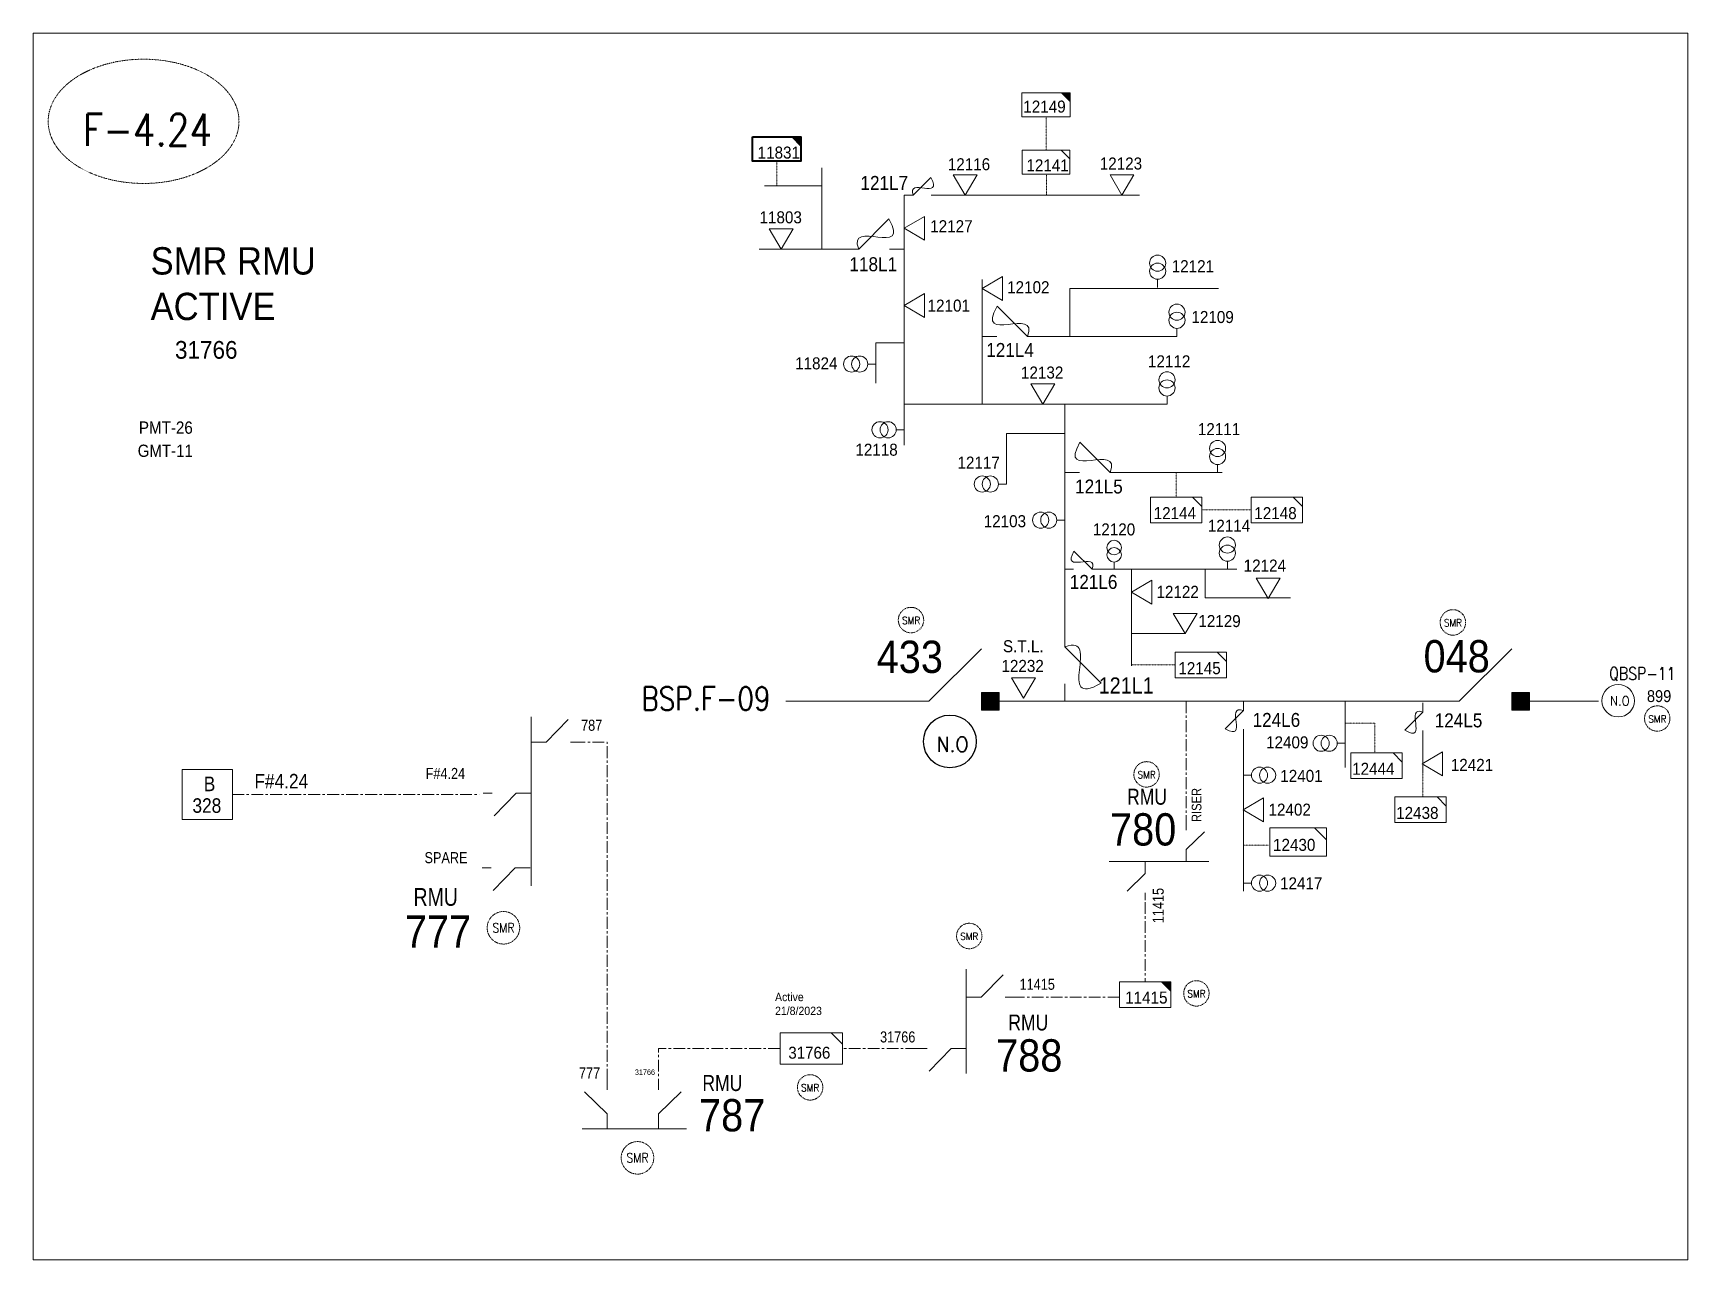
# Model space of a CAD drawing. Header units: metres. Extents: x 65984 to 144644, y -19036 to 23726.
# Drawn here: x 108278 to 110049, y -18641 to -17328 of the extents above; entities that cross this region are included whole.
import ezdxf
from ezdxf.enums import TextEntityAlignment as Align

# ---------------------------------------------------------------- set-up
doc = ezdxf.new("R2010")
doc.units = ezdxf.units.M
doc.header["$MEASUREMENT"] = 0
for name, pattern in [('( Center )', [2, 1.25, -0.25, 0.25, -0.25]), ('DGN Style 3', [0.013877, 0, -0.013877]), ('DGN Style 4', [1.6, 0.8, -0.4, 0, -0.4])]:
    doc.linetypes.add(name, pattern=pattern)
doc.layers.get('0').update_dxf_attribs({"color": 95, "lineweight": 40})
for name, color, linetype, lineweight in [('ABS', 7, 'Continuous', 40), ('ABS NUMBER', 112, 'Continuous', 30), ('d_eos', 111, 'Continuous', 40), ('d_eos no', 121, 'Continuous', 40), ('d_fco', 5, 'Continuous', 40), ('d_fco text', 95, 'Continuous', 40), ('d_oh branch', 94, 'Continuous', 40), ('d_switch', 95, 'Continuous', 40), ('d_tf', 1, 'Continuous', 40), ('d_tf no', 6, 'Continuous', 40), ('d_tf_200', 1, 'Continuous', 40), ('d_ug cable', 95, 'Continuous', 40), ('d_ug main line', 95, 'Continuous', 40), ('d_unit sub', 7, 'Continuous', 40), ('fedr no', 95, 'Continuous', 40), ('GRID STATION  04', 7, 'Continuous', 40), ('O H MAIN FEEDER', 4, 'Continuous', 100), ('SW N O', 114, 'Continuous', 30)]:
    doc.layers.add(name, color=color, linetype=linetype, lineweight=lineweight)
doc.styles.add('NASKHF', font='naskhf.shx', dxfattribs={"height": 8})
doc.styles.add('Style-Arial', font='arial.ttf')
doc.styles.add('Style-ENGINEERING', font='ENGINEERING.shx')
doc.styles.add('Style-msdefault', font='msdefault.shx')
doc.styles.add('Style-simplex', font='simplex.shx')
doc.styles.add('Style-STANDARD', font='STANDARD.shx')

msp = doc.modelspace()

# ---------------------------------------------------------------- texts
at = {"layer": 'ABS NUMBER', "color": 2, "lineweight": 13, "style": 'Style-Arial', "width": 0.88}
for s, p in [('433', (109181, -17978.2)), ('048', (109766.2, -17977.6))]:
    msp.add_text(s, height=34.56, dxfattribs=at).set_placement(p, align=Align.TOP_LEFT)
at = {"layer": 'd_eos no', "color": 7, "linetype": 'Continuous', "lineweight": 13, "style": 'Style-Arial', "width": 0.88}
msp.add_text('PMT-26', height=13.18, dxfattribs=at).set_placement((108391.5, -17743.6), align=Align.TOP_LEFT)
at = {"layer": 'd_eos no', "color": 2, "linetype": 'Continuous', "lineweight": 13, "ltscale": 0.9, "style": 'Style-msdefault', "width": 0.818182}
for p in [(109449, -18136.7), (109321.9, -18378.3), (108994.5, -18443.1)]:
    msp.add_text('RMU', height=17.11, dxfattribs=at).set_placement(p, align=Align.TOP_LEFT)
at = {"layer": 'd_eos no', "color": 2, "linetype": 'Continuous', "lineweight": 13}
for s, height, style, width, p in [('780', 34.56, 'Style-Arial', 0.88, (109430.7, -18162.9)), ('RMU', 19.01, 'Style-msdefault', 0.818182, (108685.4, -18243)), ('777', 34.56, 'Style-Arial', 0.88, (108676.1, -18272.3)), ('788', 34.56, 'Style-Arial', 0.88, (109308.8, -18404.8)), ('787', 34.56, 'Style-Arial', 0.88, (108990.9, -18468.8))]:
    msp.add_text(s, height=height, dxfattribs=dict(at, style=style, width=width)).set_placement(p, align=Align.TOP_LEFT)
at = {"layer": 'd_eos no', "color": 7, "linetype": 'Continuous', "lineweight": 13, "insert": (108390.2, -17768.4), "char_height": 13.088, "attachment_point": 1, "style": 'NASKHF'}
msp.add_mtext('\\fArial|b0|i0|c178178|p39;\\H1x;\\W0.88;GMT-11\\P', dxfattribs=at)
at = {"layer": 'd_fco text', "color": 7, "linetype": 'Continuous', "lineweight": 13, "style": 'Style-msdefault', "width": 0.916667}
for s, height, p in [('121L7', 14.95, (109214.6, -17495.8)), ('118L1', 14.95, (109202.8, -17582.8)), ('121L4', 14.95, (109349.2, -17674.6)), ('121L5', 14.95, (109444.3, -17820.7)), ('121L6', 14.95, (109438.6, -17922.8)), ('121L1', 17.27, (109477.4, -18034.8)), ('124L6', 14.95, (109634.2, -18070.5))]:
    msp.add_text(s, height=height, rotation=0, dxfattribs=at).set_placement(p, align=Align.RIGHT)
at = {"layer": 'd_fco text', "color": 194, "linetype": 'Continuous', "lineweight": 13, "style": 'Style-msdefault', "width": 0.916667}
msp.add_text('124L5', height=14.95, rotation=0, dxfattribs=at).set_placement((109829.1, -18071), align=Align.RIGHT)
at = {"layer": 'd_fco text', "color": 2, "linetype": 'Continuous', "lineweight": 13, "ltscale": 1.29648, "insert": (110031.3, -18044.1), "char_height": 12.734, "attachment_point": 9, "rotation": 0, "style": 'NASKHF'}
msp.add_mtext('\\Fmsdefault;\\H1x;\\W0.916667;899', dxfattribs=at)
at = {"layer": 'd_switch', "color": 194, "linetype": 'Continuous', "lineweight": 13, "style": 'Style-ENGINEERING', "width": 0.857143}
for s, height, p in [('787', 11.85, (108864.7, -18062.8)), ('F#4.24', 11.85, (108698.3, -18114.4)), ('SPARE', 11.85, (108697.1, -18204.5)), ('31766', 11.85, (109184.6, -18396.4)), ('777', 11.85, (108862.4, -18435)), ('31766', 5.93, (108922.2, -18437.1))]:
    msp.add_text(s, height=height, dxfattribs=at).set_placement(p, align=Align.TOP_LEFT)
for s, height, p in [('RISER', 10.41, (109518.1, -18172.3)), ('11415', 11.85, (109476.3, -18280.6))]:
    msp.add_text(s, height=height, rotation=90, dxfattribs=at).set_placement(p, align=Align.TOP_LEFT)
at = {"layer": 'd_switch', "color": 194, "linetype": 'Continuous', "lineweight": 13, "insert": (109333.9, -18340), "char_height": 11.854, "attachment_point": 1, "style": 'NASKHF'}
msp.add_mtext('\\FENGINEERING;\\H1x;\\W0.857143;11415\\P', dxfattribs=at)
at = {"layer": 'd_tf no', "color": 194, "linetype": 'Continuous', "lineweight": 13, "style": 'Style-msdefault', "width": 0.947368}
for s, p in [('12149', (109337.9, -17400.2)), ('12116', (109257.1, -17461.9)), ('12141', (109341.2, -17463.1)), ('12123', (109419.7, -17461.1)), ('11803', (109055.6, -17518.7)), ('12127', (109238.3, -17528.2)), ('12121', (109496.7, -17571)), ('12102', (109320.6, -17593.5)), ('12109', (109517.8, -17625.4)), ('11824', (109093.7, -17675)), ('12132', (109335.4, -17684.8)), ('12111', (109524.7, -17745.4)), ('12103', (109295.5, -17843.9)), ('12144', (109477.4, -17835.3)), ('12114', (109535.4, -17848.8)), ('12148', (109585.1, -17835.3)), ('12120', (109412.3, -17852.7)), ('12124', (109573.7, -17891.4)), ('12122', (109480.4, -17919.5)), ('12129', (109525.2, -17950.8)), ('12232', (109314.5, -17998.8)), ('12145', (109503.8, -18001.2)), ('12444', (109689.8, -18108.9)), ('12401', (109612.9, -18116.5)), ('12402', (109600.3, -18152.6)), ('12438', (109736.9, -18156.1)), ('12430', (109605.1, -18190.3)), ('12417', (109612.6, -18231.5))]:
    msp.add_text(s, height=12.87, dxfattribs=at).set_placement(p, align=Align.TOP_LEFT)
at = {"layer": 'd_tf no', "color": 194, "linetype": 'Continuous', "lineweight": 40, "style": 'Style-msdefault', "width": 0.947368}
msp.add_text('11831', height=12.87, dxfattribs=at).set_placement((109053.6, -17449.4), align=Align.TOP_LEFT)
at = {"layer": 'd_tf no', "color": 194, "linetype": 'Continuous', "lineweight": 13, "style": 'Style-msdefault', "width": 0.947368}
for s, p in [('12101', (109280.8, -17613.2)), ('12118', (109203.5, -17767.4)), ('12117', (109312.8, -17781.2)), ('12409', (109643, -18080.6)), ('12421', (109840.7, -18104.7))]:
    msp.add_text(s, height=12.87, dxfattribs=at).set_placement(p, align=Align.TOP_RIGHT)
at = {"layer": 'd_tf no', "color": 121, "linetype": 'Continuous', "lineweight": 13, "style": 'Style-msdefault', "width": 0.947368}
msp.add_text('31766', height=18.99, dxfattribs=at).set_placement((108430.1, -17657.5), align=Align.TOP_LEFT)
at = {"layer": 'd_tf no', "color": 194, "linetype": 'Continuous', "lineweight": 13, "style": 'Style-msdefault', "width": 0.947368}
msp.add_text('12112', height=12.87, dxfattribs=at).set_placement((109471.3, -17685.7))
at = {"layer": 'd_tf no', "color": 1, "linetype": 'Continuous', "lineweight": 13, "ltscale": 1.716013, "style": 'Style-simplex', "width": 0.909091}
for p in [(109217.8, -17956.6), (109797.7, -17959.1), (110016.4, -18062), (109469.9, -18121.7), (109280.1, -18294.7), (109523.2, -18356.1), (109109.8, -18456.7)]:
    msp.add_text('SMR', height=7.69, dxfattribs=at).set_placement(p, align=Align.MIDDLE_CENTER)
at = {"layer": 'd_tf no', "color": 7, "linetype": 'Continuous', "lineweight": 13, "style": 'Style-msdefault', "width": 0.947368}
msp.add_text('S.T.L.', height=12.87, dxfattribs=at).set_placement((109316.1, -17977.7), align=Align.TOP_LEFT)
at = {"layer": 'd_tf no', "color": 2, "linetype": 'Continuous', "lineweight": 13, "style": 'Style-msdefault'}
for s, height, width, p in [('11415', 12.87, 0.947368, (109446.9, -18353.7)), ('31766', 12.79, 0.945946, (109086.4, -18412.8))]:
    msp.add_text(s, height=height, dxfattribs=dict(at, width=width)).set_placement(p, align=Align.TOP_LEFT)
at = {"layer": 'd_tf no', "color": 121, "linetype": 'Continuous', "lineweight": 40, "insert": (108404, -17557.1), "char_height": 29.258, "attachment_point": 1, "style": 'NASKHF'}
msp.add_mtext('\\Fmsdefault;\\H1x;\\W0.945946;SMR RMU \\PACTIVE', dxfattribs=at)
at = {"layer": 'd_tf no', "color": 1, "linetype": 'Continuous', "lineweight": 40, "ltscale": 0.9, "char_height": 10.227, "attachment_point": 5, "line_spacing_factor": 1.2, "style": 'Style-STANDARD'}
for insert in [(108781.6, -18285.5), (108925, -18531.7)]:
    msp.add_mtext('\\H1x;\\W0.909091;SMR\\P', dxfattribs=dict(at, insert=insert))
at = {"layer": 'd_tf no', "color": 121, "linetype": 'Continuous', "lineweight": 40, "insert": (109072.2, -18355.1), "char_height": 8.914, "width": 85.121, "attachment_point": 1, "style": 'NASKHF'}
msp.add_mtext('\\pi-89.1359,l89.1359,tz;\\Fmsdefault;\\H1x;\\W0.945946;Active\\P21/8/2023', dxfattribs=at)
at = {"layer": 'fedr no', "color": 6, "linetype": 'Continuous', "lineweight": 13, "style": 'Style-STANDARD', "width": 0.909091}
msp.add_text('F-4.24', height=34.14, dxfattribs=at).set_placement((108400.8, -17431.5), align=Align.MIDDLE_CENTER)
at = {"layer": 'fedr no', "color": 55, "linetype": 'Continuous', "lineweight": 13, "style": 'Style-STANDARD', "width": 0.909091}
for s, height, p in [('QBSP-11', 13.32, (110000.3, -18013.4)), ('BSP.F-09', 24.94, (108998.3, -18040.2))]:
    msp.add_text(s, height=height, dxfattribs=at).set_placement(p, align=Align.MIDDLE_CENTER)
at = {"layer": 'GRID STATION  04', "color": 194, "linetype": 'Continuous', "lineweight": 13, "style": 'Style-msdefault', "width": 0.888889}
for s, height, p in [('B', 15.6, (108460.9, -18123.7)), ('328', 15.55, (108448.8, -18146.9))]:
    msp.add_text(s, height=height, dxfattribs=at).set_placement(p, align=Align.TOP_LEFT)
at = {"layer": 'GRID STATION  04', "color": 7, "linetype": 'Continuous', "lineweight": 13, "style": 'Style-msdefault', "width": 0.888889}
msp.add_text('F#4.24', height=15.55, dxfattribs=at).set_placement((108515.1, -18120.8), align=Align.TOP_LEFT)

# ---------------------------------------------------------------- blocks, each defined once
blk = doc.blocks.new('TF_8')
at = {"color": 0, "linetype": 'ByBlock', "lineweight": -2}
blk.add_line((6.3, 4.95), (9.9, 1.35), dxfattribs=at)
blk.add_3dface([(-10.1, 4.95), (9.9, 4.95), (9.9, -5.05), (-10.1, -5.05)], dxfattribs=at)
blk = doc.blocks.new('exist.us-1000kva')
at = {"color": 0, "linetype": 'ByBlock', "lineweight": -2, "flags": 128}
blk.add_lwpolyline([(40, 12.9), (32.8, 20), (40, 20)], close=True, dxfattribs=at)
at = {"color": 0, "linetype": 'ByBlock', "lineweight": -2, "extrusion": (0, 0, -1)}
blk.add_solid([(-40, 12.9), (-32.8, 20), (-40, 20)], dxfattribs=at)
at = {"color": 0, "linetype": 'ByBlock', "lineweight": -2, "xscale": 2, "yscale": 2}
blk.add_blockref('TF_8', (20.2, 10.1), dxfattribs=at)
blk = doc.blocks.new('*U1259')
at = {"layer": 'd_eos', "color": 2, "linetype": 'Continuous', "lineweight": 13, "ltscale": 1.899626}
for p, q in [((8.43, 12.09), (8.43, 14.91)), ((8.43, 4.64), (15.43, 11.44)), ((8.43, 0), (8.43, 4.64)), ((22.32, -0.01), (-16.15, 0)), ((-7.43, -4.65), (-14.43, -11.45)), ((-7.43, 0), (-7.43, -4.65)), ((-7.43, -12.1), (-7.43, -14.92))]:
    blk.add_line(p, q, dxfattribs=at)
blk = doc.blocks.new('TFU_138')
at = {"layer": 'd_tf_200', "color": 194, "linetype": 'Continuous', "lineweight": 13}
blk.add_line((0, 10), (0, 0), dxfattribs=at)
for centre in [(0, 30), (0, 20)]:
    blk.add_circle(centre, 10, dxfattribs=at)
blk = doc.blocks.new('*U1261')
at = {"layer": 'd_unit sub', "color": 194, "linetype": 'Continuous', "lineweight": 13}
for p, q in [((-9.2, 4.61), (9.19, 4.61)), ((-9.2, -4.58), (-9.2, 4.61)), ((9.19, 0.73), (5.31, 4.61)), ((5.97, 4.61), (9.19, 4.61)), ((9.19, 4.61), (9.19, 1.4)), ((9.19, 4.61), (9.19, -4.58)), ((9.19, -4.58), (-9.2, -4.58))]:
    blk.add_line(p, q, dxfattribs=at)
blk = doc.blocks.new('FUSE01')
at = {"color": 0, "linetype": 'ByBlock', "lineweight": -2}
blk.add_line((0, -17.15), (0, -22.55), dxfattribs=at)
at = {"color": 0, "linetype": 'ByBlock', "lineweight": -2, "flags": 128}
blk.add_lwpolyline([(0, 0.05), (0, -5.75), (-11.2, -16.95)], dxfattribs=at)
at = {"color": 0, "linetype": 'ByBlock', "lineweight": -2}
blk.add_open_spline([(-11.2, -16.95), (3.4, -25.35), (-11.6, -1.35), (0, -5.75)], degree=3, dxfattribs=at)
blk = doc.blocks.new('ABS2_1_1')
at = {"color": 0, "linetype": 'ByBlock', "lineweight": -2, "ltscale": 500}
for q in [(-29900, 43500), (0, 0)]:
    blk.add_line((0, 13600), q, dxfattribs=at)
at = {"color": 0, "linetype": 'ByBlock', "lineweight": -2, "ltscale": 500, "flags": 128}
for points in [[(5000, 43600), (-5000, 43600), (-5000, 53600), (5000, 53600)], [(3791, 49653), (3791, 49653), (3791, 49653)]]:
    blk.add_lwpolyline(points, close=True, dxfattribs=at)
at = {"color": 0, "linetype": 'ByBlock', "lineweight": -2, "ltscale": 500}
for points in [[(5000, 43600), (-5000, 43600), (5000, 53600), (-5000, 53600)], [(3791, 49653), (3791, 49653), (3791, 49653)]]:
    blk.add_solid(points, dxfattribs=at)
blk = doc.blocks.new('*U1012')
at = {"layer": 'd_fco', "color": 7, "linetype": 'Continuous', "lineweight": 13}
blk.add_line((-4.6, 4.21), (-10.13, 4.21), dxfattribs=at)
at = {"layer": 'd_fco', "color": 7, "linetype": 'Continuous', "lineweight": 13, "flags": 128}
blk.add_lwpolyline([(13.02, 4.21), (7.07, 4.21), (-4.4, -7.26)], dxfattribs=at)
at = {"layer": 'd_fco', "color": 7, "linetype": 'Continuous', "lineweight": 13}
blk.add_open_spline([(-4.4, -7.26), (-13, 7.69), (11.58, -7.67), (7.07, 4.21)], degree=3, dxfattribs=at)
blk = doc.blocks.new('*U3036')
at = {"layer": 'd_unit sub', "color": 2, "linetype": 'Continuous', "lineweight": 13, "flags": 128}
blk.add_lwpolyline([(20, 10), (20, 2.7), (12.8, 10)], close=True, dxfattribs=at)
at = {"layer": 'd_unit sub', "color": 2, "linetype": 'Continuous', "lineweight": 13, "xscale": 2, "yscale": 2, "zscale": 0.8845711694560098, "rotation": 359.9999999999999}
blk.add_blockref('TF_8', (0.2, 0.1), dxfattribs=at)
blk = doc.blocks.new('TRA1_1182')
at = {"layer": 'd_tf', "color": 194, "linetype": 'Continuous', "lineweight": 13, "ltscale": 0.001286, "flags": 128}
blk.add_lwpolyline([(10, -17), (0, 0), (-10, -17)], close=True, dxfattribs=at)
blk = doc.blocks.new('TRA1_1181')
at = {"layer": 'd_tf', "color": 194, "linetype": 'Continuous', "lineweight": 13, "ltscale": 0.001286, "xscale": 1.000046566207833, "yscale": 1.000046566207833, "zscale": 1.000046566207833, "rotation": 180}
blk.add_blockref('TRA1_1182', (0, 0), dxfattribs=at)
blk = doc.blocks.new('*U3039')
at = {"layer": 'd_unit sub', "color": 194, "linetype": 'Continuous', "lineweight": 13, "flags": 128}
blk.add_lwpolyline([(5.07, 3.99), (7.93, 3.99), (7.93, 1.13)], close=True, dxfattribs=at)
at = {"layer": 'd_unit sub', "color": 194, "linetype": 'Continuous', "lineweight": 13, "xscale": 0.7946313405145354, "yscale": 0.7946313405145354, "zscale": 0.3973156702572677, "rotation": 359.9999999999999}
blk.add_blockref('TF_8', (0.07, 0.05), dxfattribs=at)
blk = doc.blocks.new('TRA1_1184')
at = {"layer": 'd_tf', "color": 194, "linetype": 'Continuous', "lineweight": 13, "ltscale": 0.001286, "extrusion": (0, 0, -1), "flags": 128}
blk.add_lwpolyline([(-10, -17), (0, 0), (10, -17)], close=True, dxfattribs=at)
blk = doc.blocks.new('TRA1_1183')
at = {"layer": 'd_tf', "color": 194, "linetype": 'Continuous', "lineweight": 13, "ltscale": 0.001286, "xscale": 1.000046566207834, "yscale": 1.000046566207834, "zscale": 1.000046566207834, "rotation": 180}
blk.add_blockref('TRA1_1184', (0, 0), dxfattribs=at)
blk = doc.blocks.new('*U1430')
at = {"layer": 'SW N O', "color": 3, "lineweight": 13}
blk.add_circle((0, 0), 16.8, dxfattribs=at)
at = {"layer": 'SW N O', "color": 3, "lineweight": 13, "style": 'Style-STANDARD'}
blk.add_text('N.O', height=9.6, dxfattribs=at).set_placement((1.7, -0.2), align=Align.MIDDLE_CENTER)
blk = doc.blocks.new('*U3529')
at = {"layer": 'SW N O', "color": 3}
blk.add_circle((0, 0), 16.8, dxfattribs=at)
at = {"layer": 'SW N O', "color": 3, "insert": (1.7, -1.8), "char_height": 9.6, "attachment_point": 5, "line_spacing_factor": 0.6, "style": 'Style-STANDARD'}
blk.add_mtext('N.O', dxfattribs=at)

# ---------------------------------------------------------------- linework, layer by layer
at = {"layer": 'd_eos', "color": 2, "linetype": 'Continuous', "lineweight": 13, "ltscale": 2.206107}
for p, q in [((108811.4, -18059.9), (108811.4, -18240.6)), ((108827.4, -18086.7), (108850.9, -18062.5)), ((108811.4, -18086.7), (108827.4, -18086.7)), ((108853.2, -18086.7), (108862.9, -18086.7)), ((108769.6, -18141.5), (108759.8, -18141.5)), ((108795.3, -18141.5), (108771.8, -18165.7)), ((108811.4, -18141.5), (108795.3, -18141.5)), ((108768.4, -18221.5), (108758.7, -18221.5)), ((108794.2, -18221.5), (108770.7, -18245.7)), ((108810.2, -18221.5), (108794.2, -18221.5)), ((109276.7, -18441.5), (109276.6, -18329.8)), ((109292.7, -18359.9), (109316.2, -18335.7)), ((109276.6, -18359.9), (109292.7, -18359.9)), ((109318.4, -18359.9), (109328.2, -18359.9)), ((109234.9, -18414.7), (109225.1, -18414.8)), ((109260.6, -18414.7), (109237.1, -18439)), ((109276.6, -18414.7), (109260.6, -18414.7)), ((108892.7, -18458.9), (108892.7, -18449.1)), ((108947.5, -18458.9), (108947.5, -18449.1)), ((108892.7, -18484.6), (108868.5, -18461.1)), ((108947.5, -18484.6), (108971.7, -18461.1)), ((108892.7, -18500.7), (108892.7, -18484.6)), ((108947.5, -18500.7), (108947.5, -18484.6)), ((108865.9, -18500.7), (108977.6, -18500.7))]:
    msp.add_line(p, q, dxfattribs=at)
at = {"layer": 'd_oh branch', "color": 194, "linetype": 'Continuous', "lineweight": 13}
for p, q in [((109122.2, -17472), (109122.2, -17559.2)), ((109122.2, -17491.6), (109060.9, -17491.6)), ((109210.4, -17768.8), (109210.4, -17501.4)), ((109462.3, -17501.4), (109247.6, -17501.4)), ((109147.7, -17559.2), (109055.4, -17559.2)), ((109293.7, -17725), (109293.7, -17591.5)), ((109387.7, -17652.6), (109387.7, -17601.2)), ((109387.7, -17601.2), (109546.7, -17601.2)), ((109354.6, -17652.6), (109502.3, -17652.6)), ((109210.4, -17659.4), (109180.1, -17659.4)), ((109180.1, -17659.4), (109180.1, -17702.5)), ((109491.7, -17725), (109210.4, -17725)), ((109382.4, -17725), (109382.4, -17975.8)), ((109319.9, -17756.5), (109319.9, -17810.6)), ((109382.4, -17756.5), (109319.9, -17756.5)), ((109442.6, -17798.4), (109550.8, -17798.4)), ((109416.5, -17901.8), (109566.4, -17901.8)), ((109453.7, -17901.8), (109453.7, -18005)), ((109532.6, -17901.8), (109532.6, -17932.5)), ((109532.6, -17932.5), (109623.7, -17932.5)), ((109453.7, -17970.7), (109511.2, -17970.7)), ((109682.4, -18043.1), (109682.4, -18114.1)), ((109573.4, -18075.6), (109573.4, -18246.2)), ((109765.6, -18082.5), (109765.6, -18120.4))]:
    msp.add_line(p, q, dxfattribs=at)
at = {"layer": 'd_ug cable', "color": 194, "linetype": 'DGN Style 3', "lineweight": 13}
for p, q in [((109362.2, -17453.4), (109362.2, -17417.6)), ((109362.6, -17478.9), (109362.6, -17501.4)), ((109501.4, -17798.4), (109501.4, -17824.6)), ((109528.9, -17838.3), (109581.7, -17838.3)), ((109500.4, -18004.2), (109453.7, -18004.2)), ((109600.2, -18197.2), (109573.4, -18197.2))]:
    msp.add_line(p, q, dxfattribs=at)
at = {"layer": 'd_ug cable', "color": 194, "linetype": 'DGN Style 3', "lineweight": 13, "flags": 128}
for points in [[(109074, -17491.6), (109074, -17465)], [(109682.4, -18066.5), (109714.1, -18066.5), (109714.1, -18098.2)], [(109765.6, -18120.4), (109765.6, -18145.3)]]:
    msp.add_lwpolyline(points, dxfattribs=at)
at = {"layer": 'd_ug cable', "color": 2, "linetype": 'DGN Style 4', "lineweight": 13}
for centre in [(109217.7, -17956.2), (109797.6, -17958.7), (110016.3, -18061.5), (109469.8, -18121.3), (109280.1, -18294.3), (109523.1, -18355.7), (109109.8, -18456.3)]:
    msp.add_circle(centre, 13.6, dxfattribs=at)
at = {"layer": 'd_ug cable', "color": 2, "linetype": 'DGN Style 3', "lineweight": 13}
for centre in [(108781.6, -18285.5), (108925, -18531.7)]:
    msp.add_circle(centre, 17.4, dxfattribs=at)
at = {"layer": 'd_ug main line', "color": 194, "linetype": '( Center )', "lineweight": 13, "ltscale": 10.16064}
msp.add_line((109512.1, -18043.1), (109512.3, -18173.2), dxfattribs=at)
at = {"layer": 'd_ug main line', "color": 194, "linetype": '( Center )', "lineweight": 13, "ltscale": 10.155313, "flags": 128}
for points in [[(108892.7, -18449.1), (108892.7, -18086.7), (108862.9, -18086.7)], [(108491.5, -18142.9), (108755.6, -18142.9)], [(109468.3, -18258), (109468.3, -18343.4)], [(109440.9, -18359.9), (109319.3, -18359.9)], [(109077.7, -18414.7), (108947.5, -18414.7), (108947.5, -18449.1)], [(109224.7, -18414.7), (109144.4, -18414.7)]]:
    msp.add_lwpolyline(points, dxfattribs=at)
at = {"layer": 'fedr no', "color": 82, "linetype": 'DGN Style 3', "lineweight": 13, "true_color": 0x1dc70e}
msp.add_ellipse((108396.5, -17422.4), major_axis=(102.1, 0), ratio=0.651175, dxfattribs=at)
at = {"layer": 'GRID STATION  04', "color": 194, "linetype": 'Continuous', "lineweight": 13, "ltscale": 1.824679, "flags": 128}
msp.add_lwpolyline([(108437.9, -18116.2), (108437.9, -18169.7), (108491.5, -18169.7), (108491.5, -18116.2)], close=True, dxfattribs=at)
at = {"layer": 'O H MAIN FEEDER', "color": 134, "lineweight": 13, "ltscale": 1.687584}
msp.add_line((109083.7, -18043.1), (109220.8, -18043.1), dxfattribs=at)
at = {"layer": 'O H MAIN FEEDER', "color": 194, "lineweight": 13, "ltscale": 1.687584}
msp.add_line((109304.3, -18043.1), (109804.4, -18043.1), dxfattribs=at)
at = {"layer": 'O H MAIN FEEDER', "color": 11, "lineweight": 13, "ltscale": 1.687584}
msp.add_line((109879.6, -18043.1), (109953.4, -18043.1), dxfattribs=at)
at = {"layer": 'O H MAIN FEEDER', "color": 140, "lineweight": 13, "ltscale": 0.861012, "flags": 128}
msp.add_lwpolyline([(110049.1, -17328), (108278.3, -17328), (108278.3, -18640.9), (110049.1, -18640.9)], close=True, dxfattribs=at)

# ---------------------------------------------------------------- block references
at = {"layer": 'ABS', "color": 2, "linetype": 'Continuous', "lineweight": 13, "ltscale": 2.809323, "xscale": 0.001882249049226443, "yscale": 0.001882249049226443, "zscale": 0.001246485394110771, "rotation": 269.9999999999997}
for p in [(109211.2, -18043.1), (109778.7, -18043.1)]:
    msp.add_blockref('ABS2_1_1', p, dxfattribs=at)
at = {"layer": 'd_eos', "color": 2, "linetype": 'Continuous', "lineweight": 13, "ltscale": 1.899626, "xscale": 2.770377249071222, "yscale": 2.770377249071222, "zscale": 2.770377249071222, "rotation": 179.9999999999999}
msp.add_blockref('*U1259', (109491.7, -18214.6), dxfattribs=at)
at = {"layer": 'd_fco', "color": 7, "linetype": 'Continuous', "lineweight": 13}
for name, p, xscale, yscale, zscale, rotation in [('FUSE01', (109210.5, -17501.4), 1.677128493851415, -1.677128493851415, 1.445392585693808, 270), ('FUSE01', (109145.1, -17559.2), 2.890785171387615, -2.890785171387615, 1.445392585693808, 270), ('FUSE01', (109359, -17652.6), 2.890785171387615, 2.890785171387615, 1.445392585693808, 270), ('FUSE01', (109447.5, -17798.3), 2.890785171387615, 2.890785171387615, 1.445392585693808, 270), ('FUSE01', (109421.5, -17901.8), 1.734471102832838, 1.734471102832838, 1.445392585693808, 270), ('*U1012', (109396.7, -18008.7), 3.386879999999999, 3.386879999999999, 3.386879999999999, 89.99999999822472)]:
    msp.add_blockref(name, p, dxfattribs=dict(at, xscale=xscale, yscale=yscale, zscale=zscale, rotation=rotation))
at = {"layer": 'd_fco', "color": 7, "linetype": 'Continuous', "lineweight": 13, "xscale": 1.734471102834715, "yscale": 1.734471102834715, "zscale": 1.445392585693808}
msp.add_blockref('FUSE01', (109573.4, -18043.1), dxfattribs=at)
at = {"layer": 'd_fco', "color": 194, "linetype": 'Continuous', "lineweight": 13, "xscale": 1.734471102834715, "yscale": 1.734471102834715, "zscale": 1.445392585693808}
msp.add_blockref('FUSE01', (109765.6, -18044.7), dxfattribs=at)
at = {"layer": 'd_tf', "color": 194, "linetype": 'Continuous', "lineweight": 13, "ltscale": 0.001286, "xscale": 1.27872, "yscale": 1.27872, "zscale": 1.27872}
for p, rotation in [((109275.6, -17501.4), 359.9999999999999), ((109443.5, -17501.4), 359.9999999999999), ((109210.4, -17536.9), 269.9999999999999), ((109293.8, -17601.2), 269.9999999999999), ((109358.9, -17725), 359.9999999999999), ((109453.8, -17926.3), 269.9999999999999), ((109599.9, -17933.1), 359.9999999999999), ((109573.1, -18159.3), 269.9999999999999)]:
    msp.add_blockref('TRA1_1181', p, dxfattribs=dict(at, rotation=rotation))
at = {"layer": 'd_tf', "color": 194, "linetype": 'Continuous', "lineweight": 13, "ltscale": 0.001286, "extrusion": (0, 0, -1), "xscale": 1.27872, "yscale": 1.27872, "zscale": 1.27872}
for name, p, rotation in [('TRA1_1181', (-109078.7, -17559.2), 359.9999999999999), ('TRA1_1183', (-109210.4, -17619.5), 89.99999999981377), ('TRA1_1181', (-109511.2, -17970.7), 359.9999999999999), ('TRA1_1183', (-109764.8, -18110), 89.99999999999997)]:
    msp.add_blockref(name, p, dxfattribs=dict(at, rotation=rotation))
msp.add_blockref('TRA1_1181', (-109338.2, -18039.7), dxfattribs=at)
at = {"layer": 'd_tf_200', "color": 194, "linetype": 'Continuous', "lineweight": 13}
for p, xscale, yscale, zscale, rotation in [((109481.6, -17600.1), 0.864, 0.864, 0.864, 359.9999999999999), ((109180.1, -17682.2), 0.864, 0.864, 0.864, 89.99999999999984), ((109545.8, -17798.4), 0.864, 0.864, 0.864, 359.9999999999998), ((109382.4, -17849.2), 0.864, 0.864, 0.864, 89.99999999999984), ((109556.3, -17901.8), 0.864, 0.864, 0.864, 359.9999999999998), ((109435.1, -17901.9), 0.7776, 0.7776, 0.7776, 359.9999999999999), ((109573.4, -18122.2), 0.864, 0.864, 0.864, 269.9999999999998), ((109573.4, -18237.7), 0.864, 0.864, 0.864, 269.9999999999999)]:
    msp.add_blockref('TFU_138', p, dxfattribs=dict(at, xscale=xscale, yscale=yscale, zscale=zscale, rotation=rotation))
at = {"layer": 'd_tf_200', "color": 194, "linetype": 'Continuous', "lineweight": 13, "extrusion": (0, 0, -1), "xscale": 0.864, "yscale": 0.864, "zscale": 0.864}
for p, rotation in [((-109502.3, -17652.6), 359.9999999999999), ((-109491.7, -17725), 359.9999999999999), ((-109210.5, -17752.5), 269.9999999999998), ((-109319.9, -17810.6), 269.9999999999998), ((-109682.5, -18088), 269.9999999999998)]:
    msp.add_blockref('TFU_138', p, dxfattribs=dict(at, rotation=rotation))
at = {"layer": 'd_unit sub', "color": 194, "linetype": 'Continuous', "lineweight": 13, "zscale": 1.373122956409117, "rotation": 359.9999999999999}
for name, p, xscale, yscale in [('exist.us-1000kva', (109336.3, -17417.6), 1.292895001729846, 1.292895001729846), ('TF_8', (109362.4, -17466), 2.553636194254661, 2.553636194254661)]:
    msp.add_blockref(name, p, dxfattribs=dict(at, xscale=xscale, yscale=yscale))
at = {"layer": 'd_unit sub', "color": 194, "linetype": 'Continuous', "lineweight": 40, "xscale": 1.292895001729846, "yscale": 1.292895001729846, "zscale": 1.373122956409117, "rotation": 359.9999999999999}
msp.add_blockref('exist.us-1000kva', (109048.1, -17465), dxfattribs=at)
at = {"layer": 'd_unit sub', "color": 194, "linetype": 'Continuous', "lineweight": 13}
for name, p, xscale, yscale, zscale in [('*U3039', (109501.5, -17838.4), 3.456, 3.456, 3.456), ('*U3039', (109609.2, -17838.4), 3.456, 3.456, 3.456), ('*U3039', (109527.9, -18004.3), 3.456, 3.456, 3.456), ('*U3039', (109716, -18112), 3.456, 3.456, 3.456), ('*U3039', (109763.1, -18159.1), 3.456, 3.456, 3.456), ('*U1261', (109632, -18193.8), 3.307327517578521, 3.307327517578521, 3.307327517578521)]:
    msp.add_blockref(name, p, dxfattribs=dict(at, xscale=xscale, yscale=yscale, zscale=zscale))
at = {"layer": 'd_unit sub', "color": 2, "linetype": 'Continuous', "lineweight": 13, "xscale": 1.373122956409117, "yscale": 1.373122956409117, "zscale": 1.373122956409117, "rotation": 359.9999999999999}
msp.add_blockref('exist.us-1000kva', (109440.9, -18370.9), dxfattribs=at)
at = {"layer": 'd_unit sub', "color": 2, "linetype": 'Continuous', "lineweight": 13, "xscale": 1.667350739536461, "yscale": 1.667350739536461, "zscale": 1.667350739536461}
msp.add_blockref('*U3036', (109111.1, -18414.7), dxfattribs=at)
at = {"layer": 'SW N O', "color": 3, "lineweight": 13, "xscale": 1.03386382058168, "yscale": 1.03386382058168, "zscale": 1.03386382058168}
msp.add_blockref('*U1430', (109974.5, -18042.5), dxfattribs=at)
at = {"layer": 'SW N O', "color": 3, "xscale": 1.679902982301745, "yscale": 1.679902982301745, "zscale": 1.679902982301745}
msp.add_blockref('*U3529', (109259.4, -18086.1), dxfattribs=at)

msp.set_redraw_order([(e.dxf.handle, doc.entitydb.next_handle()) for e in msp.query("TEXT MTEXT ATTDEF DIMENSION ARC_DIMENSION")])  # texts and dimensions are drawn at this point

doc.saveas('drawing.dxf')
